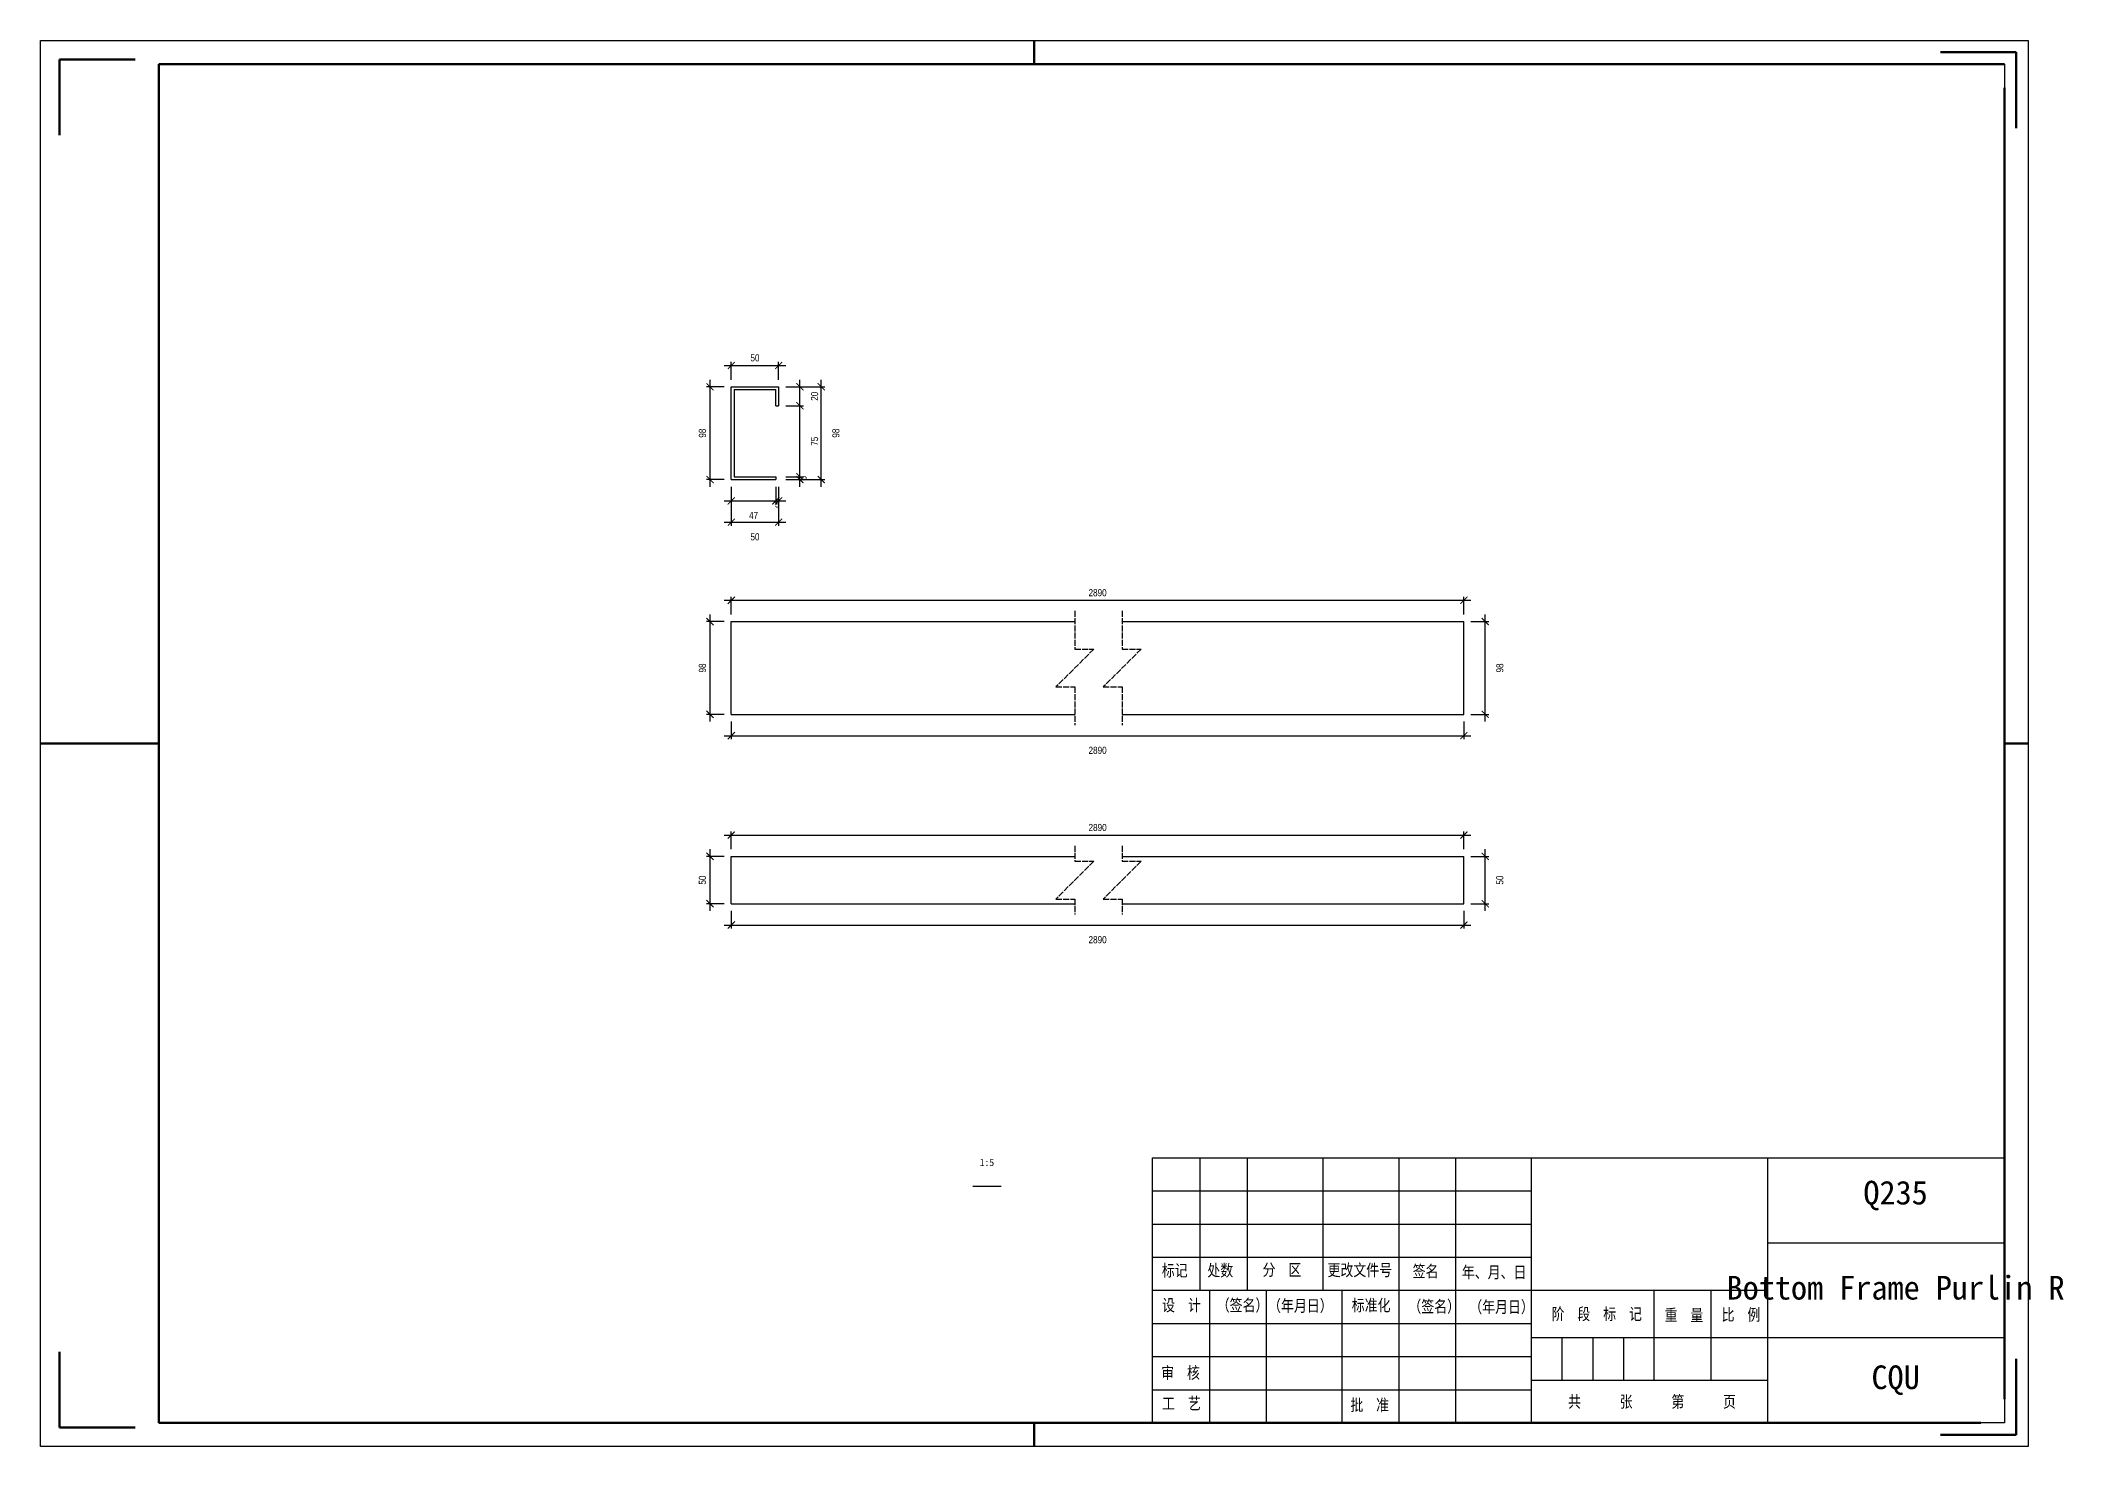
# Model space of a CAD drawing. Header units: millimetres. Extents: x 0 to 1925, y 0 to 4345.
# Drawn here: x 0 to 427.5, y 1101 to 1398 of the extents above; entities that cross this region are included whole.
import ezdxf

# ---------------------------------------------------------------- set-up
doc = ezdxf.new("R2010")
doc.units = ezdxf.units.MM
doc.linetypes.add('DASHED', pattern=[1.524, 1.27, -0.254])
doc.layers.add('总内框线', color=7, linetype='Continuous', lineweight=50)
doc.layers.add('总外框线', color=7, linetype='Continuous', lineweight=30)
doc.styles.add('OpenSansCondensed-Light', font='OpenSansCondensed-Light.ttf')
doc.styles.add('陈杰（2）', font='gbenor.shx', dxfattribs={"width": 0.8, "bigfont": 'gbcbig.shx'})
doc.dimstyles.new('EZDXF', dxfattribs={"dimtxt": 0.25, "dimasz": 0.175, "dimexe": 0.375, "dimexo": 0.125, "dimgap": 0.1, "dimtad": 1, "dimlfac": 100, "dimzin": 12, "dimdsep": 46, "dimtxsty": 'OpenSansCondensed-Light', "dimblk": 'ARCHTICK', "dimcen": 2.5, "dimazin": 3, "dimtfac": 0.5, "dimtmove": 2, "dimatfit": 3, "dimarcsym": 0})

msp = doc.modelspace()

# ---------------------------------------------------------------- texts
at = {"attachment_point": 5}
for s, insert, char_height in [('1:5', (200, 1161), 1.5), ('Q235', (392, 1154), 5), ('Bottom Frame Purlin R', (392, 1134.5), 5), ('CQU', (392, 1115), 5)]:
    msp.add_mtext(s, dxfattribs=dict(at, insert=insert, char_height=char_height))
at = {"char_height": 2.5, "width": 93.0192856, "attachment_point": 1, "style": '陈杰（2）'}
for s, insert in [('{\\fSimSun|b0|i0|c134|p2;标记}', (236.95482, 1139.44053)), ('{\\fSimSun|b0|i0|c134|p2;处数}', (246.57596, 1139.45543)), ('{\\fSimSun|b0|i0|c134|p2;分\u3000区}', (258.23692, 1139.57959)), ('{\\fSimSun|b0|i0|c134|p2;更改文件号}', (271.97169, 1139.52496)), ('{\\fSimSun|b0|i0|c134|p2;签名}', (289.95608, 1139.2667)), ('{\\fSimSun|b0|i0|c134|p2;年、月、日}', (300.35064, 1139.07301)), ('{\\fSimSun|b0|i0|c134|p2;设\u3000计}', (237.01432, 1132.10007)), ('{\\fSimSun|b0|i0|c134|p2;（签名）}', (248.55629, 1132.10007)), ('{\\fSimSun|b0|i0|c134|p2;\u3000（年月日）}', (256.68156, 1131.98584)), ('{\\fSimSun|b0|i0|c134|p2;标准化}', (277.08823, 1132.08517)), ('{\\fSimSun|b0|i0|c134|p2;（签名）}', (289.05516, 1131.83685)), ('{\\fSimSun|b0|i0|c134|p2;（年月日）}', (301.923, 1131.73752)), ('{\\fSimSun|b0|i0|c134|p2;阶\u3000段\u3000标\u3000记}', (319.30395, 1130.25254)), ('{\\fSimSun|b0|i0|c134|p2;重\u3000量}', (343.18681, 1130.02408)), ('{\\fSimSun|b0|i0|c134|p2;比\u3000例}', (355.23873, 1130.09361)), ('{\\fSimSun|b0|i0|c134|p2;审\u3000核}', (236.81034, 1117.83138)), ('{\\fSimSun|b0|i0|c134|p2;工\u3000艺}', (237.01432, 1111.34515)), ('{\\fSimSun|b0|i0|c134|p2;共\u3000\u3000\u3000张\u3000\u3000\u3000第\u3000\u3000\u3000页}', (322.79713, 1111.72757)), ('{\\fSimSun|b0|i0|c134|p2;批\u3000准}', (276.78226, 1111.0273))]:
    msp.add_mtext(s, dxfattribs=dict(at, insert=insert))

# ---------------------------------------------------------------- blocks, each defined once
blk = doc.blocks.new('_ARCHTICK')
at = {"color": 0, "linetype": 'ByBlock', "const_width": 0.15}
blk.add_lwpolyline([(-0.5, -0.5), (0.5, 0.5)], dxfattribs=at)

# ---------------------------------------------------------------- dimensions: what is measured, and where the dimension line sits
for base, p1, p2, location, text, override in [((145.97901, 1329.35), (145.97901, 1324.85), (155.97901, 1324.85), (150.97901, 1330.95), '50', {"dimtxt": 1.5, "dimasz": 1.5, "dimexe": 0.75, "dimexo": 1.5, "dimtad": 1, "dimlfac": 5, "dimblk": 'ARCHTICK', "dimsah": 0, "dimtsz": 0, "dimdle": 1.5, "dimtmove": 2}), ((145.97901, 1296.25), (145.97901, 1305.25), (155.97901, 1305.25), (150.97901, 1293.15), '50', {"dimtxt": 1.5, "dimasz": 1.5, "dimexe": 0.75, "dimexo": 1.5, "dimtad": 4, "dimlfac": 5, "dimblk": 'ARCHTICK', "dimsah": 0, "dimtsz": 0, "dimdle": 1.5, "dimtmove": 2}), ((145.97901, 1279.75), (145.97901, 1275.25), (300.77901, 1275.25), (223.37901, 1281.35), '2890', {"dimtxt": 1.5, "dimasz": 1.5, "dimexe": 0.75, "dimexo": 1.5, "dimtad": 1, "dimlfac": 5, "dimblk": 'ARCHTICK', "dimsah": 0, "dimtsz": 0, "dimdle": 1.5, "dimtmove": 2}), ((145.97901, 1251.15), (145.97901, 1255.65), (300.77901, 1255.65), (223.37901, 1248.05), '2890', {"dimtxt": 1.5, "dimasz": 1.5, "dimexe": 0.75, "dimexo": 1.5, "dimtad": 4, "dimlfac": 5, "dimblk": 'ARCHTICK', "dimsah": 0, "dimtsz": 0, "dimdle": 1.5, "dimtmove": 2}), ((145.97901, 1230.15), (145.97901, 1225.65), (300.77901, 1225.65), (223.37901, 1231.75), '2890', {"dimtxt": 1.5, "dimasz": 1.5, "dimexe": 0.75, "dimexo": 1.5, "dimtad": 1, "dimlfac": 5, "dimblk": 'ARCHTICK', "dimsah": 0, "dimtsz": 0, "dimdle": 1.5, "dimtmove": 2}), ((145.97901, 1211.15), (145.97901, 1215.65), (300.77901, 1215.65), (223.37901, 1208.05), '2890', {"dimtxt": 1.5, "dimasz": 1.5, "dimexe": 0.75, "dimexo": 1.5, "dimtad": 4, "dimlfac": 5, "dimblk": 'ARCHTICK', "dimsah": 0, "dimtsz": 0, "dimdle": 1.5, "dimtmove": 2})]:
    msp.add_linear_dim(base=base, p1=p1, p2=p2, location=location, text=text, dimstyle='EZDXF', override=override).render()
for base, p1, p2, location, text, override in [((141.47901, 1305.25), (145.97901, 1305.25), (145.97901, 1324.85), (139.87901, 1315.05), '98', {"dimtxt": 1.5, "dimasz": 1.5, "dimexe": 0.75, "dimexo": 1.5, "dimtad": 1, "dimlfac": 5, "dimblk": 'ARCHTICK', "dimsah": 0, "dimtsz": 0, "dimdle": 1.5, "dimtmove": 2}), ((164.97901, 1305.25), (155.97901, 1305.25), (155.97901, 1324.85), (168.07901, 1315.05), '98', {"dimtxt": 1.5, "dimasz": 1.5, "dimexe": 0.75, "dimexo": 1.5, "dimtad": 4, "dimlfac": 5, "dimblk": 'ARCHTICK', "dimsah": 0, "dimtsz": 0, "dimdle": 1.5, "dimtmove": 2}), ((141.47901, 1255.65), (145.97901, 1255.65), (145.97901, 1275.25), (139.87901, 1265.45), '98', {"dimtxt": 1.5, "dimasz": 1.5, "dimexe": 0.75, "dimexo": 1.5, "dimtad": 1, "dimlfac": 5, "dimblk": 'ARCHTICK', "dimsah": 0, "dimtsz": 0, "dimdle": 1.5, "dimtmove": 2}), ((305.27901, 1255.65), (300.77901, 1255.65), (300.77901, 1275.25), (308.37901, 1265.45), '98', {"dimtxt": 1.5, "dimasz": 1.5, "dimexe": 0.75, "dimexo": 1.5, "dimtad": 4, "dimlfac": 5, "dimblk": 'ARCHTICK', "dimsah": 0, "dimtsz": 0, "dimdle": 1.5, "dimtmove": 2}), ((141.47901, 1215.65), (145.97901, 1215.65), (145.97901, 1225.65), (139.87901, 1220.65), '50', {"dimtxt": 1.5, "dimasz": 1.5, "dimexe": 0.75, "dimexo": 1.5, "dimtad": 1, "dimlfac": 5, "dimblk": 'ARCHTICK', "dimsah": 0, "dimtsz": 0, "dimdle": 1.5, "dimtmove": 2}), ((305.27901, 1215.65), (300.77901, 1215.65), (300.77901, 1225.65), (308.37901, 1220.65), '50', {"dimtxt": 1.5, "dimasz": 1.5, "dimexe": 0.75, "dimexo": 1.5, "dimtad": 4, "dimlfac": 5, "dimblk": 'ARCHTICK', "dimsah": 0, "dimtsz": 0, "dimdle": 1.5, "dimtmove": 2})]:
    msp.add_linear_dim(base=base, p1=p1, p2=p2, angle=90, location=location, text=text, dimstyle='EZDXF', override=override).render()
for base, p1, p2, location in [((160.47901, 1320.85), (155.97901, 1320.85), (155.97901, 1324.85), (163.57901, 1322.85)), ((160.47901, 1305.85), (155.97901, 1305.85), (155.97901, 1320.85), (163.57901, 1313.35)), ((160.47901, 1305.25), (155.97901, 1305.25), (155.97901, 1305.85), (161.12901, 1305.55))]:
    msp.add_linear_dim(base=base, p1=p1, p2=p2, angle=90, location=location, dimstyle='EZDXF', override={"dimtxt": 1.5, "dimasz": 1.5, "dimexe": 0.75, "dimexo": 1.5, "dimtad": 4, "dimlfac": 5, "dimblk": 'ARCHTICK', "dimsah": 0, "dimtsz": 0, "dimdle": 1.5, "dimtmove": 2}).render()
for base, p1, p2, location in [((145.97901, 1300.75), (145.97901, 1305.25), (155.37901, 1305.25), (150.67901, 1297.65)), ((155.37901, 1300.75), (155.37901, 1305.25), (155.97901, 1305.25), (155.67901, 1300.1))]:
    msp.add_linear_dim(base=base, p1=p1, p2=p2, location=location, dimstyle='EZDXF', override={"dimtxt": 1.5, "dimasz": 1.5, "dimexe": 0.75, "dimexo": 1.5, "dimtad": 4, "dimlfac": 5, "dimblk": 'ARCHTICK', "dimsah": 0, "dimtsz": 0, "dimdle": 1.5, "dimtmove": 2}).render()

# ---------------------------------------------------------------- linework, layer by layer
for p, q in [((415, 1393), (415, 1208)), ((145.97901, 1324.85), (155.97901, 1324.85)), ((145.97901, 1305.25), (145.97901, 1324.85)), ((146.57901, 1324.25), (155.37901, 1324.25)), ((146.57901, 1324.25), (146.57901, 1305.85)), ((155.37901, 1320.85), (155.37901, 1324.25)), ((155.97901, 1324.85), (155.97901, 1320.85)), ((155.37901, 1320.85), (155.97901, 1320.85)), ((145.97901, 1305.25), (155.37901, 1305.25)), ((146.57901, 1305.85), (155.37901, 1305.85)), ((155.37901, 1305.85), (155.37901, 1305.25)), ((145.97901, 1255.65), (145.97901, 1275.25)), ((145.97901, 1275.25), (218.57901, 1275.25)), ((228.57901, 1275.25), (300.77901, 1275.25)), ((300.77901, 1255.65), (300.77901, 1275.25)), ((145.97901, 1255.65), (218.57901, 1255.65)), ((228.57901, 1255.65), (300.77901, 1255.65)), ((145.97901, 1215.65), (145.97901, 1225.65)), ((145.97901, 1225.65), (218.57901, 1225.65)), ((228.57901, 1225.65), (300.77901, 1225.65)), ((300.77901, 1215.65), (300.77901, 1225.65)), ((145.97901, 1215.65), (218.57901, 1215.65)), ((228.57901, 1215.65), (300.77901, 1215.65)), ((235, 1162), (415, 1162)), ((235, 1106), (235, 1162)), ((245, 1162), (245, 1134)), ((255, 1162), (255, 1134)), ((271, 1162), (271, 1134)), ((287, 1162), (287, 1134)), ((299, 1162), (299, 1106)), ((315, 1162), (315, 1106)), ((365, 1106), (365, 1162)), ((415, 1162), (415, 1106)), ((197, 1156), (203, 1156)), ((235, 1155), (315, 1155)), ((235, 1148), (315, 1148)), ((365, 1144), (415, 1144)), ((235, 1141), (315, 1141)), ((235, 1134), (365, 1134)), ((247, 1134), (247, 1106)), ((259, 1134), (259, 1106)), ((275, 1134), (275, 1106)), ((287, 1134), (287, 1106)), ((341, 1115), (341, 1134)), ((353, 1115), (353, 1134)), ((235, 1127), (315, 1127)), ((315, 1124), (365, 1124)), ((321.5, 1124), (321.5, 1115)), ((328, 1124), (328, 1115)), ((334.5, 1124), (334.5, 1115)), ((365, 1124), (415, 1124)), ((235, 1120), (315, 1120)), ((235, 1113), (315, 1113)), ((315, 1115), (365, 1115)), ((415, 1106), (235, 1106))]:
    msp.add_line(p, q)
at = {"linetype": 'DASHED'}
for p, q in [((218.57901, 1277.5), (218.57901, 1269.45)), ((228.57901, 1277.5), (228.57901, 1269.45)), ((222.57901, 1269.45), (214.57901, 1261.45)), ((218.57901, 1269.45), (222.57901, 1269.45)), ((232.57901, 1269.45), (224.57901, 1261.45)), ((228.57901, 1269.45), (232.57901, 1269.45)), ((214.57901, 1261.45), (218.57901, 1261.45)), ((218.57901, 1261.45), (218.57901, 1253.4)), ((224.57901, 1261.45), (228.57901, 1261.45)), ((228.57901, 1261.45), (228.57901, 1253.4)), ((218.57901, 1227.9), (218.57901, 1224.65)), ((228.57901, 1227.9), (228.57901, 1224.65)), ((222.57901, 1224.65), (214.57901, 1216.65)), ((218.57901, 1224.65), (222.57901, 1224.65)), ((232.57901, 1224.65), (224.57901, 1216.65)), ((228.57901, 1224.65), (232.57901, 1224.65)), ((214.57901, 1216.65), (218.57901, 1216.65)), ((218.57901, 1216.65), (218.57901, 1213.4)), ((224.57901, 1216.65), (228.57901, 1216.65)), ((228.57901, 1216.65), (228.57901, 1213.4))]:
    msp.add_line(p, q, dxfattribs=at)
at = {"layer": '总内框线'}
for p, q in [((210, 1393), (210, 1398)), ((4, 1394), (4, 1378)), ((4, 1394), (20, 1394)), ((417.5, 1395.5), (401.5, 1395.5)), ((417.5, 1395.5), (417.5, 1379.5)), ((25, 1106), (25, 1393)), ((25, 1393), (415, 1393)), ((415, 1388), (415, 1111)), ((0, 1249.5), (25, 1249.5)), ((415, 1249.5), (420, 1249.5)), ((4, 1105), (4, 1121)), ((417.5, 1103.5), (417.5, 1119.5)), ((4, 1105), (20, 1105)), ((410, 1106), (25, 1106)), ((210, 1101), (210, 1106)), ((417.5, 1103.5), (401.5, 1103.5))]:
    msp.add_line(p, q, dxfattribs=at)
at = {"layer": '总外框线'}
for p, q in [((0, 1101), (0, 1398)), ((0, 1398), (420, 1398)), ((420, 1398), (420, 1101)), ((420, 1101), (0, 1101))]:
    msp.add_line(p, q, dxfattribs=at)

msp.set_redraw_order([(e.dxf.handle, doc.entitydb.next_handle()) for e in msp.query("TEXT MTEXT ATTDEF DIMENSION ARC_DIMENSION")])  # texts and dimensions are drawn at this point

doc.saveas('drawing.dxf')
